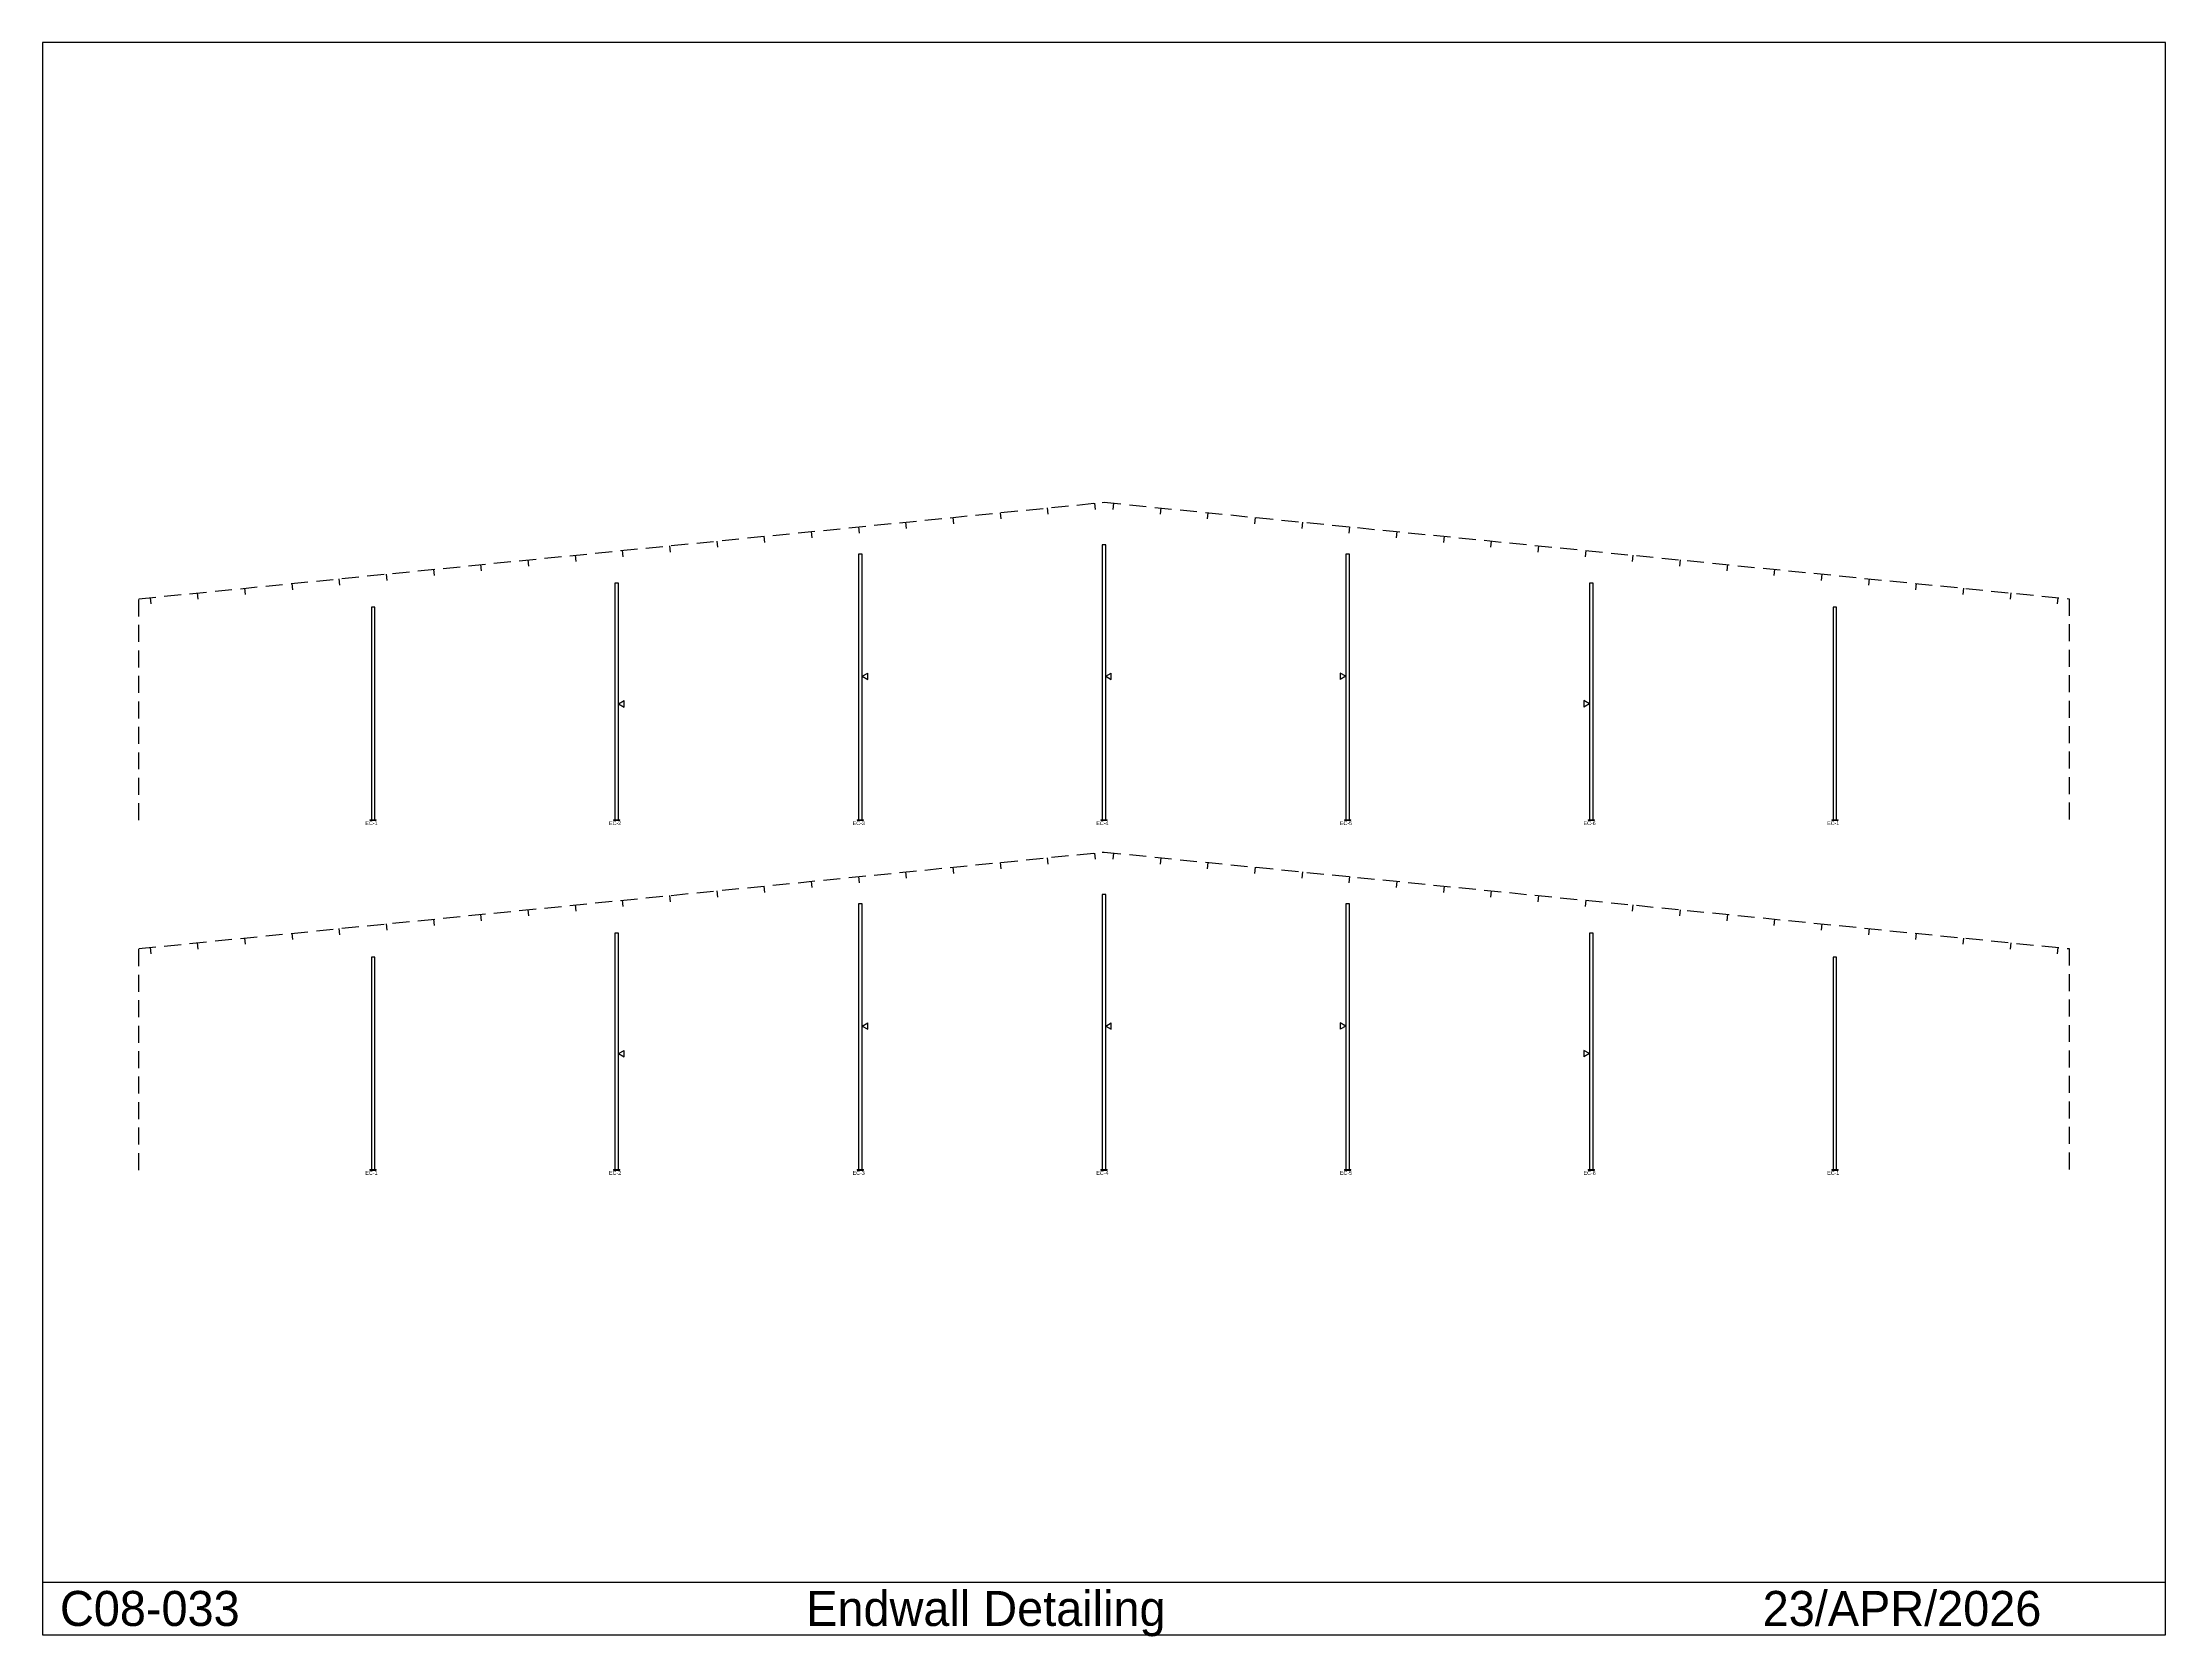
# Model space of a CAD drawing. Extents: x -3050 to 64050, y -14743 to 35639.
import ezdxf

# ---------------------------------------------------------------- set-up
doc = ezdxf.new("R2010")
doc.units = 0
doc.linetypes.add('CONTIN', pattern=[0])
doc.linetypes.add('DASHED', pattern=[805.2, 536.8, -268.4])
doc.layers.get('0').update_dxf_attribs({"linetype": 'CONTIN'})
for name, color, linetype in [('1', 7, 'CONTIN'), ('16', 7, 'CONTIN'), ('3', 7, 'CONTIN'), ('5', 5, 'DASHED'), ('8', 5, 'DASHED'), ('9', 7, 'CONTIN')]:
    doc.layers.add(name, color=color, linetype=linetype)

msp = doc.modelspace()

# ---------------------------------------------------------------- linework, layer by layer
for p, q in [((64050.004, 35638.801), (-3050, 35638.801)), ((-3050, 35638.801), (-3050, -14686.198)), ((64050.004, -14686.198), (64050.004, 35638.801)), ((-3050, -13025.473), (64050.004, -13025.473)), ((-3050, -14686.198), (64050.004, -14686.198))]:
    msp.add_line(p, q)
at = {"layer": '1'}
for p, q in [((22800, 19465.701), (22745, 19465.701)), ((22745, 19465.701), (22745, 11071.001)), ((22855, 19465.701), (22800, 19465.701)), ((22855, 11071.001), (22855, 19465.701)), ((30500.002, 19765.4), (30445, 19765.4)), ((30445, 19765.4), (30445, 11071.001)), ((30555.002, 19765.4), (30500.002, 19765.4)), ((30555.002, 11071.001), (30555.002, 19765.4)), ((38200, 19465.701), (38145, 19465.701)), ((38145, 19465.701), (38145, 11071.001)), ((38255, 19465.701), (38200, 19465.701)), ((38255, 11071.001), (38255, 19465.701)), ((15100.001, 18544.701), (15045.001, 18544.701)), ((15045.001, 18544.701), (15045.001, 11071.001)), ((15155, 18544.701), (15100.001, 18544.701)), ((15155, 11071.001), (15155, 18544.701)), ((45900, 18544.701), (45845, 18544.701)), ((45845, 18544.701), (45845, 11071.001)), ((45955.004, 18544.701), (45900, 18544.701)), ((45955.004, 11071.001), (45955.004, 18544.701)), ((7400, 17787), (7345, 17787)), ((7345, 17787), (7345, 11071.001)), ((7455, 17787), (7400, 17787)), ((7455, 11071.001), (7455, 17787)), ((53600, 17787), (53545.004, 17787)), ((53545.004, 17787), (53545.004, 11071.001)), ((53655, 17787), (53600, 17787)), ((53655, 11071.001), (53655, 17787)), ((7345, 11071.001), (7455, 11071.001)), ((15045.001, 11071.001), (15155, 11071.001)), ((22745, 11071.001), (22855, 11071.001)), ((30445, 11071.001), (30555.002, 11071.001)), ((38145, 11071.001), (38255, 11071.001)), ((45845, 11071.001), (45955.004, 11071.001)), ((53545.004, 11071.001), (53655, 11071.001)), ((22800, 8410.7), (22745, 8410.7)), ((22745, 8410.7), (22745, 16)), ((22855, 8410.7), (22800, 8410.7)), ((22855, 16), (22855, 8410.7)), ((30500.002, 8710.4), (30445, 8710.4)), ((30445, 8710.4), (30445, 16)), ((30555.002, 8710.4), (30500.002, 8710.4)), ((30555.002, 16), (30555.002, 8710.4)), ((38200, 8410.7), (38145, 8410.7)), ((38145, 8410.7), (38145, 16)), ((38255, 8410.7), (38200, 8410.7)), ((38255, 16), (38255, 8410.7)), ((15100.001, 7489.7), (15045.001, 7489.7)), ((15045.001, 7489.7), (15045.001, 16)), ((15155, 7489.7), (15100.001, 7489.7)), ((15155, 16), (15155, 7489.7)), ((45900, 7489.7), (45845, 7489.7)), ((45845, 7489.7), (45845, 16)), ((45955.004, 7489.7), (45900, 7489.7)), ((45955.004, 16), (45955.004, 7489.7)), ((7400, 6732), (7345, 6732)), ((7345, 6732), (7345, 16)), ((7455, 6732), (7400, 6732)), ((7455, 16), (7455, 6732)), ((53600, 6732), (53545.004, 6732)), ((53545.004, 6732), (53545.004, 16)), ((53655, 6732), (53600, 6732)), ((53655, 16), (53655, 6732)), ((7345, 16), (7455, 16)), ((15045.001, 16), (15155, 16)), ((22745, 16), (22855, 16)), ((30445, 16), (30555.002, 16)), ((38145, 16), (38255, 16)), ((45845, 16), (45955.004, 16)), ((53545.004, 16), (53655, 16))]:
    msp.add_line(p, q, dxfattribs=at)
at = {"layer": '3'}
for p, q in [((22855, 15605.001), (23030.906, 15706.725)), ((22855, 15605.001), (23031.018, 15503.472)), ((23031.018, 15503.472), (23030.906, 15706.725)), ((30555.002, 15605.001), (30730.908, 15706.725)), ((30555.002, 15605.001), (30731.02, 15503.472)), ((30731.02, 15503.472), (30730.908, 15706.725)), ((38145, 15605.001), (37969, 15706.565)), ((37969, 15706.565), (37969.074, 15503.311)), ((38145, 15605.001), (37969.074, 15503.311)), ((15155, 14735.001), (15330.906, 14836.726)), ((15331.018, 14633.471), (15330.906, 14836.726)), ((45845, 14735.001), (45669, 14836.563)), ((45669, 14836.563), (45669.074, 14633.312)), ((15155, 14735.001), (15331.018, 14633.471)), ((45845, 14735.001), (45669.074, 14633.312)), ((22855, 4550), (23030.906, 4651.723)), ((22855, 4550), (23031.018, 4448.47)), ((23031.018, 4448.47), (23030.906, 4651.723)), ((30555.002, 4550), (30730.908, 4651.723)), ((30555.002, 4550), (30731.02, 4448.47)), ((30731.02, 4448.47), (30730.908, 4651.723)), ((38145, 4550), (37969, 4651.563)), ((37969, 4651.563), (37969.074, 4448.311)), ((38145, 4550), (37969.074, 4448.311)), ((15155, 3680), (15330.906, 3781.723)), ((15155, 3680), (15331.018, 3578.47)), ((15331.018, 3578.47), (15330.906, 3781.723)), ((45845, 3680), (45669, 3781.564)), ((45669, 3781.564), (45669.074, 3578.311)), ((45845, 3680), (45669.074, 3578.311))]:
    msp.add_line(p, q, dxfattribs=at)
at = {"layer": '5'}
for p, q in [((28708.91, 20925.891), (28728.811, 20726.885)), ((30201.467, 21075.146), (30221.367, 20876.141)), ((30798.514, 21075.15), (30778.613, 20876.143)), ((32291.066, 20925.895), (32271.168, 20726.887)), ((21246.135, 20179.615), (21266.035, 19980.607)), ((22738.689, 20328.871), (22758.59, 20129.863)), ((24231.244, 20478.127), (24251.146, 20279.119)), ((25723.801, 20627.381), (25743.701, 20428.375)), ((27216.357, 20776.637), (27236.256, 20577.631)), ((33783.625, 20776.639), (33763.727, 20577.633)), ((35276.18, 20627.383), (35256.281, 20428.377)), ((36768.734, 20478.129), (36748.836, 20279.121)), ((38261.293, 20328.871), (38241.391, 20129.865)), ((39753.848, 20179.617), (39733.945, 19980.609)), ((15275.911, 19582.592), (15295.812, 19383.586)), ((16768.467, 19731.848), (16788.367, 19532.842)), ((18261.021, 19881.102), (18280.922, 19682.096)), ((19753.576, 20030.359), (19773.479, 19831.35)), ((41246.402, 20030.361), (41226.504, 19831.354)), ((42738.961, 19881.105), (42719.059, 19682.098)), ((44231.512, 19731.85), (44211.613, 19532.842)), ((45724.074, 19582.594), (45704.176, 19383.588)), ((7813.132, 18836.314), (7833.033, 18637.307)), ((9305.687, 18985.57), (9325.588, 18786.562)), ((10798.242, 19134.826), (10818.144, 18935.818)), ((12290.799, 19284.082), (12310.699, 19085.074)), ((13783.355, 19433.338), (13803.257, 19234.33)), ((47216.629, 19433.338), (47196.727, 19234.332)), ((48709.18, 19284.084), (48689.281, 19085.076)), ((50201.738, 19134.826), (50181.84, 18935.82)), ((51694.297, 18985.572), (51674.395, 18786.564)), ((53186.848, 18836.316), (53166.949, 18637.309)), ((1842.908, 18239.293), (1862.809, 18040.285)), ((3335.464, 18388.547), (3355.365, 18189.541)), ((4828.021, 18537.803), (4847.921, 18338.797)), ((6320.576, 18687.057), (6340.477, 18488.051)), ((54679.402, 18687.061), (54659.504, 18488.053)), ((56171.961, 18537.805), (56152.062, 18338.797)), ((57664.523, 18388.549), (57644.625, 18189.543)), ((59157.07, 18239.295), (59137.172, 18040.287)), ((350.353, 18090.037), (370.253, 17891.029)), ((60649.629, 18090.039), (60629.73, 17891.031)), ((24231.244, 9423.125), (24251.146, 9224.117)), ((25723.801, 9572.38), (25743.701, 9373.373)), ((27216.357, 9721.636), (27236.256, 9522.629)), ((28708.91, 9870.892), (28728.811, 9671.884)), ((30201.467, 10020.147), (30221.367, 9821.14)), ((30798.514, 10020.149), (30778.613, 9821.143)), ((32291.066, 9870.894), (32271.168, 9671.887)), ((33783.625, 9721.639), (33763.727, 9522.631)), ((35276.18, 9572.382), (35256.281, 9373.375)), ((36768.734, 9423.127), (36748.836, 9224.12)), ((18261.021, 8826.103), (18280.922, 8627.095)), ((19753.576, 8975.357), (19773.479, 8776.351)), ((21246.135, 9124.613), (21266.035, 8925.606)), ((22738.689, 9273.869), (22758.59, 9074.861)), ((38261.293, 9273.871), (38241.391, 9074.864)), ((39753.848, 9124.616), (39733.945, 8925.608)), ((41246.402, 8975.359), (41226.504, 8776.353)), ((42738.961, 8826.104), (42719.059, 8627.098)), ((10798.242, 8079.825), (10818.144, 7880.817)), ((12290.799, 8229.08), (12310.699, 8030.073)), ((13783.355, 8378.336), (13803.257, 8179.329)), ((15275.911, 8527.591), (15295.812, 8328.584)), ((16768.467, 8676.847), (16788.367, 8477.84)), ((44231.512, 8676.849), (44211.613, 8477.842)), ((45724.074, 8527.594), (45704.176, 8328.586)), ((47216.629, 8378.337), (47196.727, 8179.33)), ((48709.18, 8229.082), (48689.281, 8030.075)), ((50201.738, 8079.826), (50181.84, 7880.819)), ((4828.021, 7482.802), (4847.921, 7283.795)), ((6320.576, 7632.057), (6340.477, 7433.05)), ((7813.132, 7781.313), (7833.033, 7582.306)), ((9305.687, 7930.568), (9325.588, 7731.562)), ((51694.297, 7930.571), (51674.395, 7731.563)), ((53186.848, 7781.315), (53166.949, 7582.309)), ((54679.402, 7632.06), (54659.504, 7433.052)), ((56171.961, 7482.804), (56152.062, 7283.796)), ((350.353, 7035.035), (370.253, 6836.028)), ((1842.908, 7184.291), (1862.809, 6985.284)), ((3335.464, 7333.546), (3355.365, 7134.539)), ((57664.523, 7333.548), (57644.625, 7134.541)), ((59157.07, 7184.293), (59137.172, 6985.286)), ((60649.629, 7035.037), (60629.73, 6836.03))]:
    msp.add_line(p, q, dxfattribs=at)
at = {"layer": '8'}
for p, q in [((0, 18055), (30500.002, 21105.002)), ((30500.002, 21105.002), (61000.004, 18055)), ((0, 11055.001), (0, 18055)), ((61000.004, 18055), (61000.004, 11055.001)), ((0, 7000), (30500.002, 10050)), ((30500.002, 10050), (61000.004, 7000)), ((0, 0), (0, 7000)), ((61000.004, 7000), (61000.004, 0))]:
    msp.add_line(p, q, dxfattribs=at)
at = {"layer": '9'}
for p, q in [((7300, 11071.001), (7500, 11071.001)), ((7300, 11071.001), (7300, 11055.001)), ((7300, 11055.001), (7500, 11055.001)), ((7350, 11051.001), (7350, 11075.001)), ((7450, 11051.001), (7450, 11075.001)), ((7500, 11055.001), (7500, 11071.001)), ((15000, 11071.001), (15200.001, 11071.001)), ((15000, 11071.001), (15000, 11055.001)), ((15000, 11055.001), (15200.001, 11055.001)), ((15050.001, 11051.001), (15050.001, 11075.001)), ((15150.001, 11051.001), (15150.001, 11075.001)), ((15200.001, 11055.001), (15200.001, 11071.001)), ((22700, 11071.001), (22900, 11071.001)), ((22700, 11071.001), (22700, 11055.001)), ((22700, 11055.001), (22900, 11055.001)), ((22750, 11051.001), (22750, 11075.001)), ((22850, 11051.001), (22850, 11075.001)), ((22900, 11055.001), (22900, 11071.001)), ((30400.002, 11071.001), (30600.002, 11071.001)), ((30400.002, 11071.001), (30400.002, 11055.001)), ((30400.002, 11055.001), (30600.002, 11055.001)), ((30450.002, 11051.001), (30450.002, 11075.001)), ((30550.002, 11051.001), (30550.002, 11075.001)), ((30600.002, 11055.001), (30600.002, 11071.001)), ((38100, 11071.001), (38300, 11071.001)), ((38100, 11071.001), (38100, 11055.001)), ((38100, 11055.001), (38300, 11055.001)), ((38150, 11051.001), (38150, 11075.001)), ((38250, 11051.001), (38250, 11075.001)), ((38300, 11055.001), (38300, 11071.001)), ((45800, 11071.001), (46000, 11071.001)), ((45800, 11071.001), (45800, 11055.001)), ((45800, 11055.001), (46000, 11055.001)), ((45850, 11051.001), (45850, 11075.001)), ((45950, 11051.001), (45950, 11075.001)), ((46000, 11055.001), (46000, 11071.001)), ((53500, 11071.001), (53700.004, 11071.001)), ((53500, 11071.001), (53500, 11055.001)), ((53500, 11055.001), (53700.004, 11055.001)), ((53550, 11051.001), (53550, 11075.001)), ((53650.004, 11051.001), (53650.004, 11075.001)), ((53700.004, 11055.001), (53700.004, 11071.001)), ((7300, 16), (7500, 16)), ((7300, 16), (7300, 0)), ((7300, 0), (7500, 0)), ((7350, -4), (7350, 20)), ((7450, -4), (7450, 20)), ((7500, 0), (7500, 16)), ((15000, 16), (15200.001, 16)), ((15000, 16), (15000, 0)), ((15000, 0), (15200.001, 0)), ((15050.001, -4), (15050.001, 20)), ((15150.001, -4), (15150.001, 20)), ((15200.001, 0), (15200.001, 16)), ((22700, 16), (22900, 16)), ((22700, 16), (22700, 0)), ((22700, 0), (22900, 0)), ((22750, -4), (22750, 20)), ((22850, -4), (22850, 20)), ((22900, 0), (22900, 16)), ((30400.002, 16), (30600.002, 16)), ((30400.002, 16), (30400.002, 0)), ((30400.002, 0), (30600.002, 0)), ((30450.002, -4), (30450.002, 20)), ((30550.002, -4), (30550.002, 20)), ((30600.002, 0), (30600.002, 16)), ((38100, 16), (38300, 16)), ((38100, 16), (38100, 0)), ((38100, 0), (38300, 0)), ((38150, -4), (38150, 20)), ((38250, -4), (38250, 20)), ((38300, 0), (38300, 16)), ((45800, 16), (46000, 16)), ((45800, 16), (45800, 0)), ((45800, 0), (46000, 0)), ((45850, -4), (45850, 20)), ((45950, -4), (45950, 20)), ((46000, 0), (46000, 16)), ((53500, 16), (53700.004, 16)), ((53500, 16), (53500, 0)), ((53500, 0), (53700.004, 0)), ((53550, -4), (53550, 20)), ((53650.004, -4), (53650.004, 20)), ((53700.004, 0), (53700.004, 16))]:
    msp.add_line(p, q, dxfattribs=at)

# ---------------------------------------------------------------- texts
for s, p in [('C08-033', (-2496.425, -14409.41)), ('Endwall Detailing', (21089.23, -14409.41)), ('23/APR/2026', (51317.777, -14409.41))]:
    msp.add_text(s, height=1107.15).set_placement(p)
at = {"layer": '16'}
for s, p in [('EC-1', (7156.16, 10902.601)), ('EC-2', (14856.161, 10902.601)), ('EC-3', (22556.16, 10902.601)), ('EC-4', (30256.162, 10902.601)), ('EC-5', (37956.16, 10902.601)), ('EC-6', (45656.16, 10902.601)), ('EC-1', (53356.16, 10902.601)), ('EC-1', (7156.16, -152.4)), ('EC-2', (14856.161, -152.4)), ('EC-3', (22556.16, -152.4)), ('EC-4', (30256.162, -152.4)), ('EC-5', (37956.16, -152.4)), ('EC-6', (45656.16, -152.4)), ('EC-1', (53356.16, -152.4))]:
    msp.add_text(s, height=121.92, dxfattribs=at).set_placement(p)

doc.saveas('drawing.dxf')
